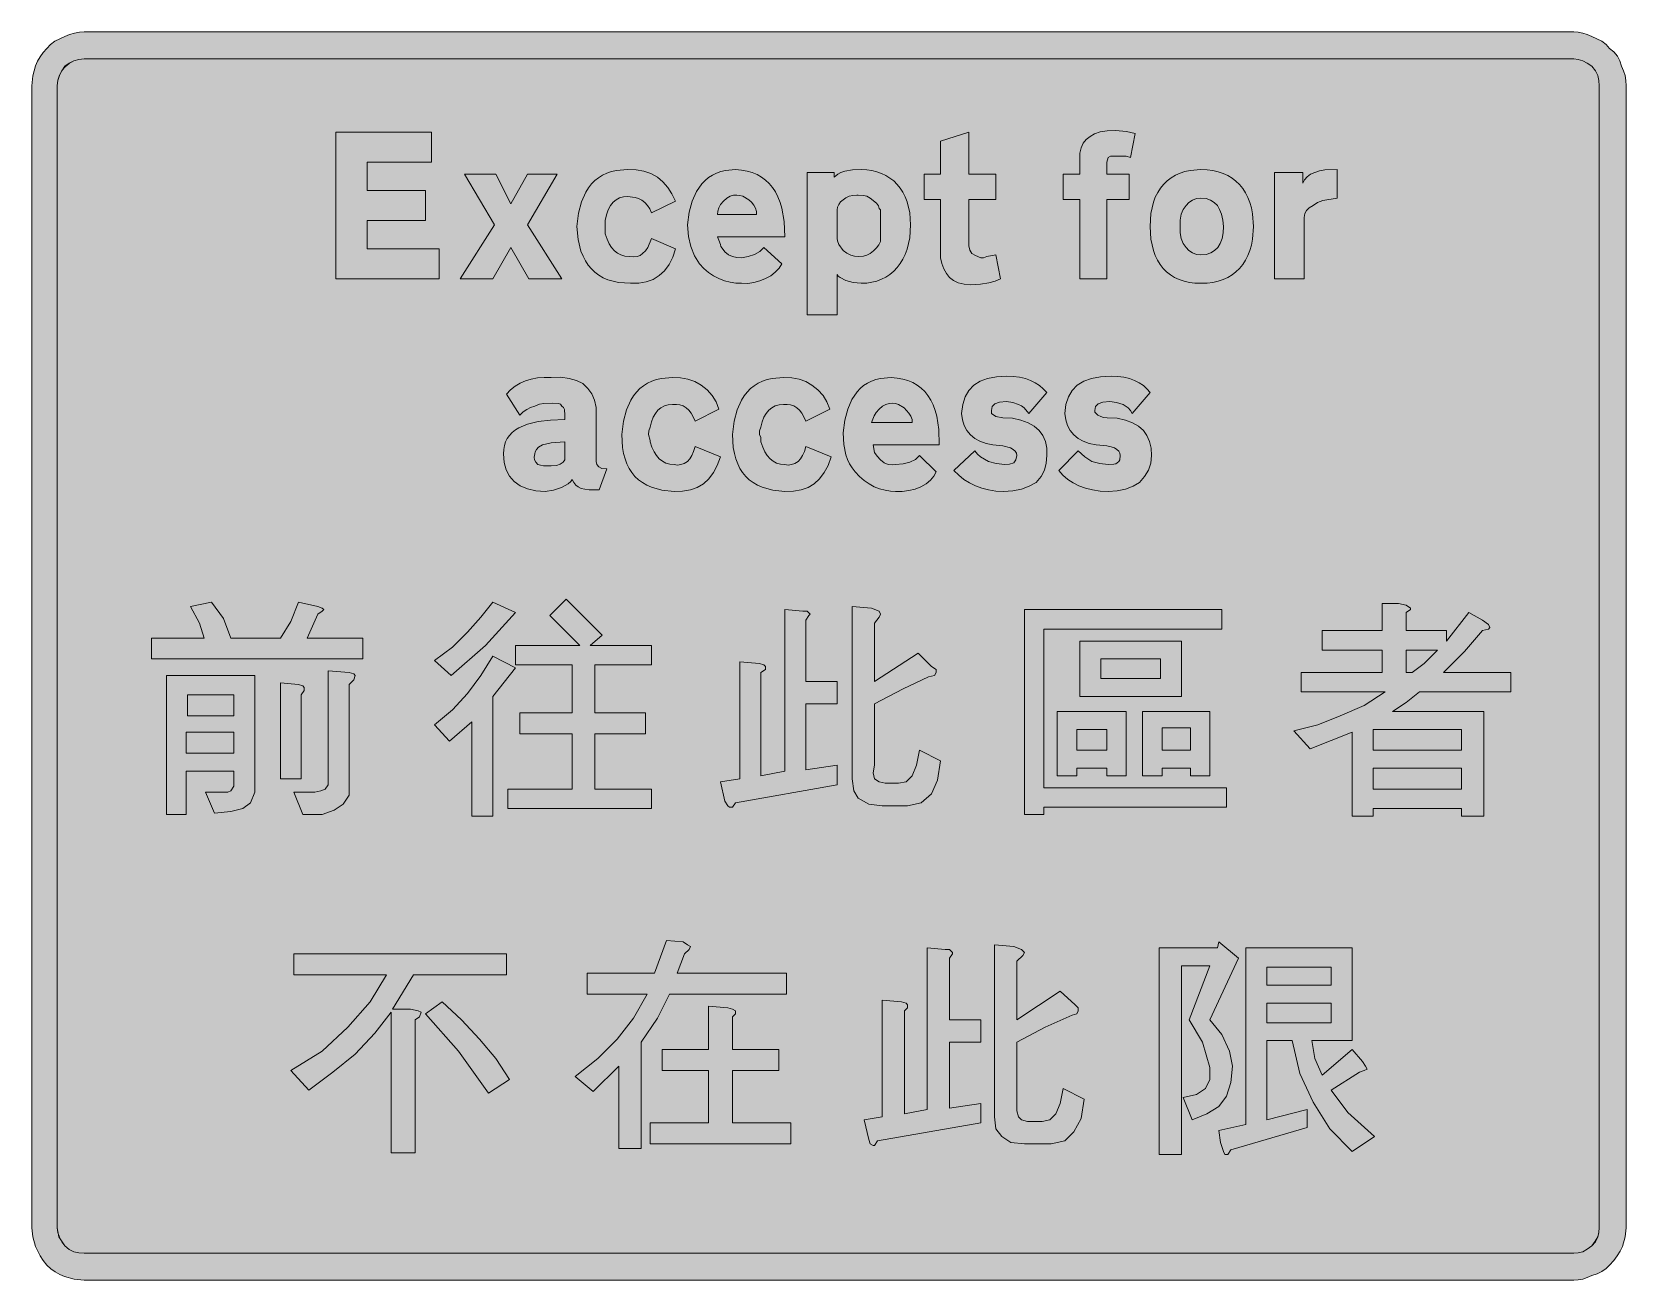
# Model space of a CAD drawing. Header units: metres. Extents: x 125 to 444, y 12 to 262.
import ezdxf

# ---------------------------------------------------------------- set-up
doc = ezdxf.new("R2010")
doc.units = ezdxf.units.M
doc.layers.add('FILL_BLACK_000000', color=7, linetype='Continuous', true_color=0x000000)
doc.layers.add('FILL_WHITE_FFFFFF', color=7, linetype='Continuous', true_color=0xffffff)

msp = doc.modelspace()

# ---------------------------------------------------------------- hatches: boundary and pattern name
at = {"layer": 'FILL_BLACK_000000', "true_color": 0x000000}
h = msp.add_hatch(color=7, dxfattribs=at)
h.dxf.hatch_style = 1
h.paths.add_polyline_path([(434.79, 261.9), (435.69, 261.73), (436.59, 261.45), (437.49, 261.06), (439.51, 260.08), (440.36, 259.46), (441.09, 258.66), (441.93, 257.93), (442.63, 257.08), (443.16, 256.13), (443.49, 255.06), (443.88, 254.16), (444.17, 253.22), (444.33, 252.23), (444.39, 251.16), (444.39, 22.26), (444.21, 20.41), (443.64, 18.51), (443.19, 17.55), (442.62, 16.61), (441.92, 15.67), (441.09, 14.76), (440.36, 14.09), (439.51, 13.48), (438.56, 12.99), (437.49, 12.66), (436.59, 12.27), (435.69, 11.98), (434.79, 11.82), (433.89, 11.76), (135.39, 11.76), (133.37, 11.93), (131.42, 12.47), (130.47, 12.89), (129.57, 13.41), (128.7, 14.03), (127.89, 14.76), (127.16, 15.67), (126.54, 16.61), (125.6, 18.51), (125.06, 20.41), (124.89, 22.26), (124.89, 251.16), (125.06, 253.18), (125.6, 255.13), (126.02, 256.08), (126.54, 256.98), (127.16, 257.85), (127.89, 258.66), (128.62, 259.46), (129.46, 260.08), (131.49, 261.06), (132.44, 261.45), (133.44, 261.73), (134.44, 261.9), (135.39, 261.96), (433.89, 261.96), (434.79, 261.9)])
h.paths.add_polyline_path([(133.28, 256.14), (132.36, 255.64), (131.56, 254.98), (130.91, 254.19), (130.41, 253.27), (130.1, 252.25), (129.99, 251.16), (129.99, 22.26), (130.1, 21.32), (130.4, 20.35), (130.88, 19.43), (131.49, 18.66), (132.39, 17.92), (133.33, 17.46), (134.32, 17.23), (135.39, 17.16), (433.89, 17.16), (434.79, 17.2), (435.69, 17.46), (436.59, 17.95), (437.49, 18.66), (438.23, 19.43), (438.69, 20.35), (438.92, 21.32), (438.99, 22.26), (438.99, 251.16), (438.92, 252.23), (438.69, 253.22), (438.23, 254.16), (437.49, 255.06), (436.59, 255.67), (435.69, 256.15), (434.79, 256.45), (433.89, 256.56), (135.39, 256.56), (134.3, 256.45), (133.28, 256.14)], flags=16)
h = msp.add_hatch(color=7, dxfattribs=at)
h.dxf.hatch_style = 1
h.paths.add_polyline_path([(192.09, 218.46), (206.49, 218.46), (206.49, 212.46), (185.79, 212.46), (185.79, 241.86), (204.99, 241.86), (204.99, 235.86), (192.09, 235.86), (192.09, 230.16), (203.79, 230.16), (203.79, 224.16), (192.09, 224.16), (192.09, 218.46)])
h = msp.add_hatch(color=7, dxfattribs=at)
h.dxf.hatch_style = 1
h.paths.add_polyline_path([(318.09, 233.46), (318.09, 228.36), (312.69, 228.36), (312.69, 219.06), (312.88, 218.2), (313.29, 217.56), (313.97, 217.11), (315.09, 216.66), (315.58, 216.7), (316.29, 216.96), (318.09, 217.26), (318.99, 212.46), (317.97, 212.02), (316.66, 211.63), (315.02, 211.36), (312.99, 211.26), (311.7, 211.37), (310.55, 211.67), (309.57, 212.15), (308.79, 212.76), (308.17, 213.54), (307.66, 214.48), (307.27, 215.54), (306.99, 216.66), (306.99, 228.36), (303.69, 228.36), (303.69, 233.46), (306.99, 233.46), (306.99, 240.06), (312.69, 241.86), (312.69, 233.46), (318.09, 233.46)])
h = msp.add_hatch(color=7, dxfattribs=at)
h.dxf.hatch_style = 1
h.paths.add_polyline_path([(334.89, 212.46), (334.89, 228.36), (331.59, 228.36), (331.59, 233.46), (334.89, 233.46), (334.89, 237.66), (335.18, 238.72), (335.6, 239.65), (336.2, 240.4), (336.99, 240.96), (337.83, 241.53), (338.98, 241.9), (340.41, 242.1), (342.09, 242.16), (344.27, 241.97), (345.99, 241.56), (345.09, 236.76), (344.19, 237.02), (343.29, 237.06), (341.49, 237.06), (341.04, 237.02), (340.59, 236.76), (340.29, 235.86), (340.29, 233.46), (344.79, 233.46), (344.79, 228.36), (340.29, 228.36), (340.29, 212.46), (334.89, 212.46)])
h = msp.add_hatch(color=7, dxfattribs=at)
h.dxf.hatch_style = 1
h.paths.add_polyline_path([(230.19, 233.46), (224.19, 223.26), (231.09, 212.46), (224.49, 212.46), (220.89, 218.76), (217.29, 212.46), (210.69, 212.46), (217.59, 223.26), (211.59, 233.46), (217.89, 233.46), (220.89, 227.46), (224.19, 233.46), (230.19, 233.46)])
h = msp.add_hatch(color=7, dxfattribs=at)
h.dxf.hatch_style = 1
h.paths.add_polyline_path([(245.99, 234.29), (247.52, 234.06), (248.93, 233.6), (250.29, 232.86), (251.36, 231.9), (252.31, 230.8), (253.16, 229.53), (253.89, 228.06), (249.09, 225.66), (248.71, 226.49), (248.26, 227.19), (247.73, 227.76), (247.14, 228.21), (246.49, 228.55), (245.8, 228.78), (244.29, 228.96), (243.43, 228.89), (242.66, 228.67), (241.97, 228.31), (241.37, 227.8), (240.84, 227.13), (240.41, 226.3), (240.06, 225.31), (239.79, 224.16), (239.79, 222.96), (239.79, 221.76), (239.79, 221.46), (240.16, 220.41), (240.58, 219.49), (241.07, 218.72), (241.63, 218.08), (242.25, 217.59), (242.95, 217.24), (243.73, 217.03), (244.59, 216.96), (245.43, 216.84), (246.17, 216.92), (246.78, 217.17), (247.29, 217.56), (247.87, 218.07), (248.3, 218.72), (249.09, 220.56), (253.89, 218.46), (253.34, 216.77), (252.61, 215.31), (251.7, 214.09), (250.63, 213.1), (249.4, 212.35), (248.03, 211.84), (246.52, 211.57), (244.89, 211.56), (242.46, 211.74), (241.36, 211.97), (240.33, 212.29), (239.39, 212.69), (238.52, 213.19), (237.73, 213.77), (237.02, 214.45), (236.38, 215.21), (235.82, 216.06), (235.34, 216.99), (234.93, 218.01), (234.36, 220.32), (234.09, 222.96), (234.44, 225.6), (235.05, 227.91), (235.92, 229.86), (236.45, 230.71), (237.05, 231.47), (237.72, 232.15), (238.45, 232.73), (239.25, 233.23), (240.12, 233.63), (241.06, 233.95), (242.07, 234.18), (244.29, 234.36), (245.99, 234.29)])
h = msp.add_hatch(color=7, dxfattribs=at)
h.dxf.hatch_style = 1
h.paths.add_polyline_path([(262.59, 220.22), (262.89, 219.36), (262.99, 218.96), (263.23, 218.61), (263.79, 217.86), (264.52, 217.29), (265.33, 216.92), (266.19, 216.72), (267.09, 216.66), (268.43, 216.95), (269.68, 217.37), (270.76, 217.97), (271.59, 218.76), (275.19, 215.46), (274.63, 214.59), (273.88, 213.8), (272.97, 213.09), (271.93, 212.5), (270.79, 212.03), (269.58, 211.71), (268.34, 211.54), (267.09, 211.56), (265.95, 211.62), (264.81, 211.79), (263.67, 212.08), (262.55, 212.5), (261.48, 213.04), (260.47, 213.71), (259.53, 214.52), (258.69, 215.46), (257.68, 217.1), (256.93, 218.91), (256.45, 220.94), (256.29, 223.26), (256.64, 225.8), (257.24, 228.03), (258.09, 229.94), (259.18, 231.51), (259.81, 232.17), (260.51, 232.75), (261.26, 233.24), (262.07, 233.64), (262.94, 233.95), (263.87, 234.18), (265.89, 234.36), (267.09, 234.25), (268.21, 234.05), (269.25, 233.75), (270.22, 233.35), (271.11, 232.85), (271.92, 232.25), (272.66, 231.55), (273.31, 230.76), (273.9, 229.87), (274.4, 228.88), (274.82, 227.79), (275.17, 226.6), (275.64, 223.93), (275.79, 220.86), (262.29, 220.86), (262.59, 220.22)])
h.paths.add_polyline_path([(270.09, 225.96), (269.9, 226.62), (269.57, 227.23), (269.12, 227.8), (268.59, 228.28), (267.39, 229), (266.78, 229.19), (266.19, 229.26), (265.51, 229.2), (264.84, 229), (264.17, 228.63), (263.49, 228.06), (262.92, 227.38), (262.55, 226.71), (262.35, 226.03), (262.29, 225.36), (270.09, 225.36), (270.09, 225.96)], flags=16)
h = msp.add_hatch(color=7, dxfattribs=at)
h.dxf.hatch_style = 1
h.paths.add_polyline_path([(300.29, 218.39), (299.9, 217.36), (299.44, 216.39), (298.9, 215.51), (298.29, 214.71), (297.61, 213.99), (296.86, 213.36), (296.04, 212.82), (295.17, 212.38), (294.23, 212.02), (293.24, 211.77), (292.19, 211.61), (291.09, 211.56), (289.5, 211.71), (288.02, 212.12), (286.87, 212.7), (286.5, 213.02), (286.29, 213.36), (286.29, 205.26), (280.29, 205.26), (280.29, 233.76), (285.69, 233.76), (285.69, 232.86), (286.4, 233.46), (287, 233.79), (287.79, 234.06), (289.33, 234.32), (291.09, 234.36), (292.19, 234.31), (293.24, 234.17), (294.23, 233.93), (295.17, 233.6), (296.04, 233.18), (296.86, 232.67), (297.61, 232.07), (298.29, 231.4), (298.9, 230.64), (299.44, 229.8), (299.9, 228.89), (300.29, 227.91), (300.81, 225.72), (300.99, 223.26), (300.81, 220.69), (300.29, 218.39)])
h.paths.add_polyline_path([(292.22, 217.21), (292.89, 217.56), (293.56, 218.06), (294.16, 218.65), (294.66, 219.29), (294.99, 219.96), (294.99, 220.26), (294.99, 220.86), (294.99, 225.36), (294.99, 225.66), (294.99, 226.26), (294.69, 226.56), (294.54, 227.06), (294.13, 227.61), (292.89, 228.66), (292.22, 229.01), (291.58, 229.18), (290.49, 229.26), (290.19, 229.26), (289.42, 229.19), (288.69, 229), (288.03, 228.71), (287.45, 228.32), (286.97, 227.87), (286.6, 227.36), (286.37, 226.82), (286.29, 226.26), (286.29, 220.56), (286.33, 220.07), (286.59, 219.36), (287.49, 218.16), (288.21, 217.59), (288.99, 217.22), (289.77, 217.02), (290.49, 216.96), (291.58, 217.03), (292.22, 217.21)], flags=16)
h = msp.add_hatch(color=7, dxfattribs=at)
h.dxf.hatch_style = 1
h.paths.add_polyline_path([(369.29, 219.23), (368.98, 218.14), (368.58, 217.13), (368.11, 216.19), (367.55, 215.33), (366.92, 214.56), (366.2, 213.87), (365.41, 213.27), (364.55, 212.75), (363.61, 212.33), (362.61, 212), (361.54, 211.75), (360.4, 211.61), (359.19, 211.56), (357.99, 211.61), (356.86, 211.75), (355.8, 212), (354.81, 212.33), (353.9, 212.75), (353.06, 213.27), (352.3, 213.87), (351.61, 214.56), (351.01, 215.33), (350.48, 216.19), (350.03, 217.13), (349.66, 218.14), (349.16, 220.4), (348.99, 222.96), (349.16, 225.54), (349.66, 227.83), (350.04, 228.86), (350.51, 229.79), (351.06, 230.63), (351.69, 231.36), (352.41, 232.09), (353.2, 232.71), (354.06, 233.23), (354.99, 233.65), (355.97, 233.96), (357.01, 234.19), (359.19, 234.36), (360.4, 234.31), (361.54, 234.17), (362.61, 233.92), (363.62, 233.59), (364.55, 233.17), (365.41, 232.65), (366.2, 232.05), (366.91, 231.36), (367.55, 230.59), (368.11, 229.73), (368.58, 228.79), (368.98, 227.78), (369.29, 226.69), (369.51, 225.52), (369.69, 222.96), (369.51, 220.4), (369.29, 219.23)])
h.paths.add_polyline_path([(363.31, 225.4), (362.93, 226.38), (362.49, 227.16), (361.81, 227.77), (361.07, 228.25), (360.21, 228.55), (359.19, 228.66), (358.3, 228.55), (357.47, 228.25), (356.74, 227.77), (356.19, 227.16), (355.62, 226.38), (355.25, 225.4), (355.05, 224.25), (354.99, 222.96), (355.05, 221.67), (355.25, 220.52), (355.62, 219.54), (356.19, 218.76), (356.74, 218.15), (357.47, 217.67), (358.3, 217.37), (359.19, 217.26), (360.24, 217.36), (361.16, 217.64), (361.93, 218.11), (362.56, 218.76), (363.06, 219.57), (363.41, 220.55), (363.62, 221.68), (363.69, 222.96), (363.59, 224.25), (363.31, 225.4)], flags=16)
h = msp.add_hatch(color=7, dxfattribs=at)
h.dxf.hatch_style = 1
h.paths.add_polyline_path([(373.89, 233.76), (379.59, 233.76), (379.59, 231.66), (379.92, 232.33), (380.45, 232.93), (381.15, 233.43), (381.99, 233.76), (382.95, 234.11), (384.01, 234.28), (386.49, 234.36), (386.49, 228.66), (383.64, 228.13), (382.52, 227.73), (381.69, 227.16), (380.9, 226.7), (380.34, 226.18), (380, 225.56), (379.89, 224.76), (379.89, 212.46), (373.89, 212.46), (373.89, 233.76)])
h = msp.add_hatch(color=7, dxfattribs=at)
h.dxf.hatch_style = 1
h.paths.add_polyline_path([(236.56, 170.2), (235.72, 170.29), (234.99, 170.46), (234.37, 170.74), (233.87, 171.13), (233.47, 171.64), (233.19, 172.26), (232.87, 171.81), (232.39, 171.38), (231.05, 170.61), (229.44, 170.07), (227.79, 169.86), (225.88, 169.99), (224.2, 170.36), (222.76, 170.97), (221.57, 171.81), (220.62, 172.88), (219.94, 174.16), (219.53, 175.66), (219.39, 177.36), (219.44, 178.23), (219.59, 179.03), (219.83, 179.78), (220.17, 180.46), (220.61, 181.09), (221.15, 181.65), (221.78, 182.16), (222.5, 182.61), (224.24, 183.34), (226.35, 183.86), (228.84, 184.16), (231.69, 184.26), (231.69, 185.16), (231.62, 186.28), (231.44, 186.68), (231.09, 186.96), (230.81, 187.31), (230.42, 187.48), (229.29, 187.56), (227.49, 187.48), (226.59, 187.31), (225.69, 186.96), (224.84, 186.68), (224.08, 186.28), (223.37, 185.78), (222.69, 185.16), (219.99, 189.36), (220.82, 190.2), (221.73, 190.93), (222.73, 191.54), (223.81, 192.02), (224.98, 192.38), (226.23, 192.61), (227.57, 192.7), (228.99, 192.66), (230.9, 192.73), (232.59, 192.51), (234.05, 192.07), (235.29, 191.46), (236.3, 190.5), (237.09, 189.4), (237.65, 188.13), (237.99, 186.66), (237.99, 175.86), (238.11, 175.25), (238.48, 174.77), (239.13, 174.47), (240.09, 174.36), (238.59, 170.16), (236.56, 170.2)])
h.paths.add_polyline_path([(225.65, 176.2), (225.9, 175.71), (226.29, 175.26), (226.8, 175.09), (227.42, 175), (228.99, 174.96), (230, 175.06), (230.79, 175.33), (231.35, 175.72), (231.69, 176.16), (231.69, 179.76), (228.99, 179.57), (227.19, 179.16), (226.45, 178.71), (225.99, 178.26), (225.76, 177.81), (225.69, 177.36), (225.57, 176.74), (225.65, 176.2)], flags=16)
h = msp.add_hatch(color=7, dxfattribs=at)
h.dxf.hatch_style = 1
h.paths.add_polyline_path([(254.86, 192.59), (256.36, 192.36), (257.76, 191.9), (258.99, 191.16), (260.23, 190.2), (261.24, 189.1), (262.03, 187.83), (262.59, 186.36), (257.79, 183.96), (257.42, 184.8), (257, 185.53), (256.52, 186.14), (255.99, 186.62), (255.4, 186.98), (254.75, 187.21), (254.05, 187.3), (253.29, 187.26), (252.43, 187.19), (251.66, 186.98), (250.97, 186.63), (250.36, 186.13), (249.84, 185.5), (249.41, 184.73), (249.06, 183.81), (248.79, 182.76), (248.53, 182.01), (248.49, 181.26), (248.79, 180.06), (248.79, 179.76), (249.16, 178.71), (249.58, 177.79), (250.07, 177.02), (250.63, 176.38), (251.25, 175.89), (251.95, 175.54), (252.73, 175.33), (253.59, 175.26), (254.27, 175.14), (254.94, 175.22), (255.62, 175.47), (256.29, 175.86), (256.74, 176.37), (257.15, 177.02), (257.51, 177.84), (257.79, 178.86), (262.89, 176.76), (262.26, 175.07), (261.48, 173.61), (260.55, 172.39), (259.48, 171.4), (258.25, 170.65), (256.86, 170.14), (255.31, 169.87), (253.59, 169.86), (251.16, 170.13), (249.04, 170.71), (248.1, 171.13), (247.24, 171.62), (246.45, 172.2), (245.75, 172.86), (245.13, 173.61), (244.59, 174.44), (244.14, 175.35), (243.76, 176.36), (243.47, 177.45), (243.26, 178.63), (243.09, 181.26), (243.44, 183.9), (244.05, 186.21), (244.92, 188.16), (245.45, 189.01), (246.05, 189.77), (246.72, 190.45), (247.45, 191.03), (248.25, 191.53), (249.12, 191.93), (250.06, 192.25), (251.07, 192.48), (253.29, 192.66), (254.86, 192.59)])
h = msp.add_hatch(color=7, dxfattribs=at)
h.dxf.hatch_style = 1
h.paths.add_polyline_path([(277.18, 192.59), (278.68, 192.36), (280, 191.9), (281.19, 191.16), (282.43, 190.2), (283.44, 189.1), (284.23, 187.83), (284.79, 186.36), (279.99, 183.96), (279.62, 184.8), (279.2, 185.53), (278.72, 186.14), (278.19, 186.62), (277.6, 186.98), (276.95, 187.21), (276.25, 187.3), (275.49, 187.26), (274.63, 187.19), (273.86, 186.98), (273.17, 186.63), (272.57, 186.13), (272.04, 185.5), (271.61, 184.73), (271.26, 183.81), (270.99, 182.76), (270.73, 182.01), (270.69, 181.26), (270.95, 180.66), (270.99, 180.06), (270.99, 179.76), (271.36, 178.71), (271.78, 177.79), (272.27, 177.02), (272.83, 176.38), (273.45, 175.89), (274.15, 175.54), (274.93, 175.33), (275.79, 175.26), (276.47, 175.14), (277.14, 175.22), (277.82, 175.47), (278.49, 175.86), (278.94, 176.37), (279.35, 177.02), (279.71, 177.84), (279.99, 178.86), (285.09, 176.76), (284.46, 175.07), (283.68, 173.61), (282.75, 172.39), (281.68, 171.4), (280.45, 170.65), (279.06, 170.14), (277.51, 169.87), (275.79, 169.86), (273.36, 170.13), (271.24, 170.71), (270.3, 171.13), (269.44, 171.62), (268.65, 172.2), (267.95, 172.86), (267.33, 173.61), (266.79, 174.44), (266.34, 175.35), (265.96, 176.36), (265.67, 177.45), (265.46, 178.63), (265.29, 181.26), (265.64, 183.9), (266.25, 186.21), (267.12, 188.16), (267.65, 189.01), (268.25, 189.77), (268.92, 190.45), (269.65, 191.03), (270.45, 191.53), (271.32, 191.93), (272.26, 192.25), (273.27, 192.48), (275.49, 192.66), (277.18, 192.59)])
h = msp.add_hatch(color=7, dxfattribs=at)
h.dxf.hatch_style = 1
h.paths.add_polyline_path([(293.79, 177.66), (294.28, 176.91), (294.99, 176.16), (295.71, 175.6), (296.49, 175.26), (297.27, 175.15), (297.99, 175.26), (299.5, 175.37), (300.84, 175.71), (301.96, 176.27), (302.79, 177.06), (306.09, 173.76), (305.63, 172.89), (304.95, 172.1), (304.08, 171.39), (303.05, 170.8), (301.9, 170.33), (300.65, 170.01), (299.33, 169.84), (297.99, 169.86), (296.95, 169.92), (295.88, 170.09), (294.79, 170.38), (293.71, 170.8), (292.66, 171.34), (291.66, 172.01), (290.73, 172.82), (289.89, 173.76), (289.27, 174.56), (288.76, 175.4), (288.34, 176.28), (288.01, 177.21), (287.61, 179.24), (287.49, 181.56), (287.83, 184.1), (288.4, 186.33), (289.21, 188.24), (290.26, 189.81), (290.89, 190.47), (291.57, 191.05), (292.33, 191.54), (293.14, 191.94), (294.03, 192.25), (294.98, 192.48), (297.09, 192.66), (298.29, 192.55), (299.41, 192.35), (300.45, 192.05), (301.42, 191.65), (302.3, 191.15), (303.11, 190.55), (303.83, 189.85), (304.48, 189.06), (305.04, 188.17), (305.52, 187.18), (305.93, 186.09), (306.24, 184.9), (306.63, 182.23), (306.69, 179.16), (293.49, 179.16), (293.79, 177.66)])
h.paths.add_polyline_path([(301.29, 184.26), (301.01, 184.92), (300.64, 185.53), (299.68, 186.58), (298.55, 187.3), (297.96, 187.49), (297.39, 187.56), (296.71, 187.5), (296.04, 187.3), (295.36, 186.93), (294.69, 186.36), (294.12, 185.68), (293.71, 185.01), (293.19, 183.66), (301.29, 183.66), (301.29, 184.26)], flags=16)
h = msp.add_hatch(color=7, dxfattribs=at)
h.dxf.hatch_style = 1
h.paths.add_polyline_path([(328.17, 175.54), (327.8, 174.13), (327.15, 172.84), (326.19, 171.66), (324.78, 170.87), (323.23, 170.31), (321.51, 169.97), (319.59, 169.86), (318.06, 169.93), (316.61, 170.14), (315.24, 170.48), (313.97, 170.95), (312.77, 171.54), (311.66, 172.26), (310.63, 173.1), (309.69, 174.06), (313.89, 177.96), (314.4, 177.34), (315.02, 176.8), (316.59, 175.86), (318.13, 175.45), (319.89, 175.26), (320.79, 175.3), (321.69, 175.56), (322.1, 176.2), (322.29, 177.06), (322.21, 177.49), (321.96, 177.89), (321.56, 178.25), (321.02, 178.56), (319.51, 179), (317.49, 179.16), (316.11, 179.46), (314.9, 179.89), (313.86, 180.47), (312.99, 181.18), (312.29, 182.04), (311.75, 183.04), (311.39, 184.18), (311.19, 185.46), (311.43, 187.25), (311.92, 188.78), (312.67, 190.07), (313.66, 191.12), (314.92, 191.93), (316.42, 192.51), (318.18, 192.85), (320.19, 192.96), (321.58, 192.9), (322.85, 192.74), (323.99, 192.47), (325.03, 192.1), (325.96, 191.63), (326.81, 191.06), (327.59, 190.4), (328.29, 189.66), (324.69, 185.46), (323.75, 186.58), (323.21, 186.98), (322.59, 187.26), (321.5, 187.67), (320.19, 187.86), (318.84, 187.75), (317.9, 187.41), (317.59, 187.16), (317.36, 186.85), (317.19, 186.06), (317.19, 185.76), (317.19, 185.46), (318.09, 184.86), (319.51, 184.6), (321.39, 184.56), (323.08, 184.15), (324.54, 183.6), (325.76, 182.9), (326.75, 182.05), (327.5, 181.04), (328.01, 179.88), (328.28, 178.55), (328.29, 177.06), (328.17, 175.54)])
h = msp.add_hatch(color=7, dxfattribs=at)
h.dxf.hatch_style = 1
h.paths.add_polyline_path([(349.13, 175.54), (348.65, 174.13), (347.9, 172.84), (346.89, 171.66), (345.61, 170.87), (344.08, 170.31), (342.38, 169.97), (340.59, 169.86), (338.96, 169.93), (337.44, 170.14), (336.03, 170.48), (334.74, 170.95), (333.56, 171.54), (332.49, 172.26), (331.53, 173.1), (330.69, 174.06), (334.59, 177.96), (335.94, 176.8), (337.29, 175.86), (338.94, 175.45), (340.59, 175.26), (341.71, 175.3), (342.11, 175.39), (342.39, 175.56), (342.74, 175.84), (342.92, 176.2), (342.99, 177.06), (342.92, 177.49), (342.7, 177.89), (342.34, 178.25), (341.83, 178.56), (341.16, 178.81), (340.33, 179), (338.19, 179.16), (336.81, 179.46), (335.6, 179.89), (334.56, 180.47), (333.69, 181.18), (332.99, 182.04), (332.45, 183.04), (332.09, 184.18), (331.89, 185.46), (332.13, 187.25), (332.63, 188.78), (333.38, 190.07), (334.4, 191.12), (335.69, 191.93), (337.25, 192.51), (339.08, 192.85), (341.19, 192.96), (342.5, 192.9), (343.72, 192.74), (344.84, 192.47), (345.88, 192.1), (346.81, 191.63), (347.64, 191.06), (348.37, 190.4), (348.99, 189.66), (345.39, 185.46), (345.07, 186.08), (344.6, 186.58), (343.59, 187.26), (342.24, 187.67), (340.89, 187.86), (339.54, 187.75), (338.6, 187.41), (338.29, 187.16), (338.06, 186.85), (337.89, 186.06), (337.93, 185.76), (338.19, 185.46), (338.53, 185.16), (339.09, 184.86), (339.65, 184.69), (340.4, 184.6), (342.39, 184.56), (344.06, 184.15), (345.49, 183.6), (346.68, 182.9), (347.64, 182.05), (348.37, 181.04), (348.89, 179.88), (349.19, 178.55), (349.29, 177.06), (349.13, 175.54)])
h = msp.add_hatch(color=7, dxfattribs=at)
h.dxf.hatch_style = 1
h.paths.add_polyline_path([(158.49, 143.46), (156.69, 146.76), (160.89, 147.66), (163.29, 144.36), (164.79, 140.46), (174.69, 140.46), (176.79, 143.76), (178.29, 147.66), (182.19, 146.76), (183.09, 146.46), (183.39, 146.16), (183.09, 145.86), (182.19, 145.26), (180.09, 140.46), (191.19, 140.46), (191.19, 136.26), (148.89, 136.26), (148.89, 140.46), (159.39, 140.46), (158.49, 143.46)])
h = msp.add_hatch(color=7, dxfattribs=at)
h.dxf.hatch_style = 1
h.paths.add_polyline_path([(215.79, 138.96), (208.89, 132.96), (205.59, 135.96), (209.19, 138.66), (212.19, 141.66), (214.89, 144.66), (217.29, 147.66), (221.79, 145.56), (215.79, 138.96)])
h = msp.add_hatch(color=7, dxfattribs=at)
h.dxf.hatch_style = 1
h.paths.add_polyline_path([(239.19, 141.06), (236.79, 138.96), (249.09, 138.96), (249.09, 135.06), (237.69, 135.06), (237.69, 125.46), (247.89, 125.46), (247.89, 121.26), (237.69, 121.26), (237.69, 110.16), (249.09, 110.16), (249.09, 106.26), (220.29, 106.26), (220.29, 110.16), (233.19, 110.16), (233.19, 121.26), (222.69, 121.26), (222.69, 125.46), (233.19, 125.46), (233.19, 135.06), (221.79, 135.06), (221.79, 138.96), (234.69, 138.96), (228.69, 144.96), (231.99, 148.26), (239.19, 141.06)])
h = msp.add_hatch(color=7, dxfattribs=at)
h.dxf.hatch_style = 1
h.paths.add_polyline_path([(410.49, 125.76), (415.89, 125.76), (415.89, 104.76), (411.39, 104.76), (411.39, 106.26), (393.69, 106.26), (393.69, 104.76), (389.49, 104.76), (389.49, 121.56), (381.09, 118.26), (377.79, 121.86), (382.59, 123.06), (387.09, 124.86), (391.89, 126.96), (396.09, 129.66), (379.29, 129.66), (379.29, 133.56), (395.49, 133.56), (395.49, 138.06), (383.49, 138.06), (383.49, 141.96), (395.49, 141.96), (395.49, 147.36), (398.79, 147.36), (400.29, 147.06), (401.19, 146.46), (401.19, 146.16), (400.29, 145.56), (400.29, 141.96), (408.39, 141.96), (408.39, 139.86), (412.89, 145.56), (415.59, 144.06), (416.79, 143.16), (417.09, 142.56), (416.79, 142.26), (415.59, 141.96), (411.99, 137.76), (407.79, 133.56), (421.29, 133.56), (421.29, 129.66), (407.49, 129.66), (406.59, 129.66), (402.99, 129.66), (400.29, 127.56), (397.59, 125.76), (405.09, 125.76), (410.49, 125.76)])
h.paths.add_polyline_path([(400.29, 138.06), (400.29, 133.56), (401.49, 133.56), (403.89, 135.36), (406.59, 138.06), (400.29, 138.06)], flags=16)
h.paths.add_polyline_path([(393.69, 122.16), (393.69, 117.96), (411.39, 117.96), (411.39, 122.16), (393.69, 122.16)], flags=16)
h.paths.add_polyline_path([(411.39, 114.36), (393.69, 114.36), (393.69, 110.16), (411.39, 110.16), (411.39, 114.36)], flags=16)
h = msp.add_hatch(color=7, dxfattribs=at)
h.dxf.hatch_style = 1
h.paths.add_polyline_path([(266.79, 112.26), (266.79, 135.66), (270.69, 135.36), (271.59, 135.06), (271.89, 134.76), (271.89, 134.16), (270.99, 133.56), (270.99, 112.86), (275.79, 113.76), (275.79, 146.16), (279.39, 145.86), (280.29, 145.86), (280.89, 145.26), (280.59, 144.96), (279.99, 144.06), (279.99, 131.76), (286.29, 131.76), (286.29, 127.26), (279.99, 127.26), (279.99, 114.06), (286.29, 114.96), (286.29, 111.06), (265.89, 107.46), (265.29, 106.56), (264.69, 106.56), (264.39, 106.86), (263.79, 107.76), (262.89, 111.66), (266.79, 112.26)])
h = msp.add_hatch(color=7, dxfattribs=at)
h.dxf.hatch_style = 1
h.paths.add_polyline_path([(293.19, 146.46), (294.69, 145.86), (294.99, 145.26), (294.69, 144.66), (293.79, 143.46), (293.79, 131.76), (302.49, 137.46), (305.19, 134.76), (306.09, 134.16), (306.09, 133.56), (305.79, 132.96), (304.59, 132.66), (299.49, 130.26), (293.79, 127.26), (293.79, 114.96), (293.49, 113.46), (293.79, 112.26), (294.69, 111.66), (295.89, 111.36), (298.59, 111.36), (300.09, 111.66), (301.29, 112.86), (302.19, 114.96), (302.79, 117.96), (306.99, 115.86), (306.39, 111.96), (305.19, 109.26), (303.09, 107.46), (300.39, 106.86), (295.29, 106.86), (292.59, 107.16), (290.49, 108.36), (289.59, 109.86), (289.29, 112.26), (289.29, 146.76), (293.19, 146.46)])
h = msp.add_hatch(color=7, dxfattribs=at)
h.dxf.hatch_style = 1
h.paths.add_polyline_path([(363.39, 146.16), (363.39, 142.26), (327.69, 142.26), (327.69, 110.46), (364.29, 110.46), (364.29, 106.56), (327.69, 106.56), (327.69, 105.06), (323.79, 105.06), (323.79, 146.16), (363.39, 146.16)])
h = msp.add_hatch(color=7, dxfattribs=at)
h.dxf.hatch_style = 1
h.paths.add_polyline_path([(355.29, 128.76), (334.89, 128.76), (334.89, 139.86), (355.29, 139.86), (355.29, 128.76)])
h.paths.add_polyline_path([(351.09, 136.26), (339.09, 136.26), (339.09, 132.36), (351.09, 132.36), (351.09, 136.26)], flags=16)
h = msp.add_hatch(color=7, dxfattribs=at)
h.dxf.hatch_style = 1
h.paths.add_polyline_path([(217.29, 128.76), (217.29, 104.76), (213.09, 104.76), (213.09, 123.66), (208.59, 119.76), (205.59, 123.06), (209.19, 126.06), (212.19, 129.36), (214.89, 132.96), (217.29, 136.86), (221.79, 134.46), (217.29, 128.76)])
h = msp.add_hatch(color=7, dxfattribs=at)
h.dxf.hatch_style = 1
h.paths.add_polyline_path([(169.59, 109.56), (168.69, 107.46), (167.19, 106.26), (164.79, 105.66), (161.49, 105.36), (159.69, 109.56), (162.99, 109.56), (164.19, 109.56), (164.79, 109.86), (165.39, 110.76), (165.39, 111.66), (165.39, 113.76), (155.79, 113.76), (155.79, 105.06), (151.89, 105.06), (151.89, 132.96), (169.59, 132.96), (169.59, 112.56), (169.59, 109.56)])
h.paths.add_polyline_path([(155.79, 121.56), (155.79, 117.36), (165.39, 117.36), (165.39, 121.56), (155.79, 121.56)], flags=16)
h.paths.add_polyline_path([(165.39, 129.06), (156.09, 129.06), (156.09, 124.86), (165.39, 124.86), (165.39, 129.06)], flags=16)
h = msp.add_hatch(color=7, dxfattribs=at)
h.dxf.hatch_style = 1
h.paths.add_polyline_path([(178.29, 131.16), (179.19, 130.86), (179.49, 130.56), (179.49, 129.96), (178.89, 129.06), (178.89, 112.26), (174.69, 112.26), (174.69, 131.46), (178.29, 131.16)])
h = msp.add_hatch(color=7, dxfattribs=at)
h.dxf.hatch_style = 1
h.paths.add_polyline_path([(188.49, 133.56), (189.39, 133.26), (189.69, 132.96), (189.39, 132.06), (188.49, 131.16), (188.49, 111.66), (188.49, 108.96), (187.29, 107.16), (185.49, 105.96), (183.09, 105.06), (179.19, 105.06), (177.39, 109.56), (181.59, 109.56), (182.79, 109.86), (183.69, 110.16), (184.29, 111.06), (184.29, 112.26), (184.29, 133.86), (188.49, 133.56)])
h = msp.add_hatch(color=7, dxfattribs=at)
h.dxf.hatch_style = 1
h.paths.add_polyline_path([(344.19, 112.86), (340.29, 112.86), (340.29, 114.36), (334.29, 114.36), (334.29, 112.86), (330.39, 112.86), (330.39, 125.76), (344.19, 125.76), (344.19, 112.86)])
h.paths.add_polyline_path([(340.29, 122.16), (334.29, 122.16), (334.29, 117.96), (340.29, 117.96), (340.29, 122.16)], flags=16)
h = msp.add_hatch(color=7, dxfattribs=at)
h.dxf.hatch_style = 1
h.paths.add_polyline_path([(360.99, 112.86), (357.09, 112.86), (357.09, 114.36), (351.39, 114.36), (351.39, 112.86), (347.49, 112.86), (347.49, 125.76), (360.99, 125.76), (360.99, 112.86)])
h.paths.add_polyline_path([(357.09, 122.46), (351.39, 122.46), (351.39, 117.96), (357.09, 117.96), (357.09, 122.46)], flags=16)
h = msp.add_hatch(color=7, dxfattribs=at)
h.dxf.hatch_style = 1
h.paths.add_polyline_path([(219.99, 77.16), (219.99, 72.96), (201.39, 72.96), (197.19, 66.06), (200.79, 66.06), (202.29, 65.76), (202.89, 65.46), (202.59, 64.56), (201.69, 63.96), (201.69, 37.26), (196.89, 37.26), (196.89, 65.46), (193.59, 61.26), (189.69, 57.06), (185.19, 53.46), (180.39, 49.86), (176.79, 53.76), (183.09, 57.66), (188.19, 62.46), (192.69, 67.56), (195.99, 72.96), (177.39, 72.96), (177.39, 77.16), (219.99, 77.16)])
h = msp.add_hatch(color=7, dxfattribs=at)
h.dxf.hatch_style = 1
h.paths.add_polyline_path([(236.19, 73.26), (249.69, 73.26), (252.09, 79.86), (255.39, 79.56), (256.29, 78.96), (256.89, 78.66), (256.59, 78.06), (255.69, 77.16), (254.19, 73.26), (276.09, 73.26), (276.09, 69.06), (252.69, 69.06), (250.29, 64.26), (246.99, 59.46), (246.99, 38.16), (242.49, 38.16), (242.49, 54.66), (237.39, 49.56), (233.79, 52.56), (238.29, 56.16), (242.19, 60.06), (245.49, 64.26), (248.19, 69.06), (236.19, 69.06), (236.19, 73.26)])
h = msp.add_hatch(color=7, dxfattribs=at)
h.dxf.hatch_style = 1
h.paths.add_polyline_path([(295.29, 44.46), (295.29, 67.86), (299.19, 67.56), (300.09, 67.26), (300.39, 66.96), (300.39, 66.36), (299.79, 65.76), (299.79, 45.06), (304.29, 45.96), (304.29, 78.36), (307.89, 78.06), (308.79, 78.06), (309.39, 77.46), (309.39, 77.16), (308.79, 76.26), (308.79, 63.96), (315.09, 63.96), (315.09, 59.46), (308.79, 59.46), (308.79, 46.26), (315.09, 47.16), (315.09, 43.26), (294.39, 39.66), (293.79, 38.76), (293.49, 38.76), (292.89, 39.06), (292.59, 39.96), (291.69, 43.86), (295.29, 44.46)])
h = msp.add_hatch(color=7, dxfattribs=at)
h.dxf.hatch_style = 1
h.paths.add_polyline_path([(321.69, 78.66), (323.19, 78.06), (323.79, 77.46), (323.49, 76.86), (322.29, 75.66), (322.29, 63.96), (330.99, 69.66), (333.99, 66.96), (334.59, 66.36), (334.59, 65.76), (334.29, 65.16), (333.39, 64.86), (327.99, 62.46), (322.29, 59.46), (322.29, 47.16), (322.29, 45.66), (322.59, 44.46), (323.19, 43.86), (324.39, 43.56), (327.39, 43.56), (328.89, 43.86), (330.09, 45.06), (330.99, 47.16), (331.59, 50.16), (335.79, 48.06), (335.19, 44.16), (333.69, 41.46), (331.89, 39.66), (329.19, 39.06), (323.79, 39.06), (321.09, 39.36), (319.29, 40.56), (318.09, 42.06), (317.79, 44.46), (317.79, 78.96), (321.69, 78.66)])
h = msp.add_hatch(color=7, dxfattribs=at)
h.dxf.hatch_style = 1
h.paths.add_polyline_path([(350.79, 78.36), (362.49, 78.36), (362.79, 79.56), (366.69, 76.26), (360.99, 63.96), (363.39, 60.96), (364.89, 57.66), (365.49, 54.66), (365.19, 51.36), (364.29, 48.66), (362.79, 46.56), (360.39, 45.06), (357.39, 43.86), (355.59, 48.36), (358.29, 48.96), (360.09, 50.16), (360.99, 51.96), (360.99, 54.36), (359.49, 59.46), (356.79, 63.96), (360.99, 74.76), (355.29, 74.76), (355.29, 36.96), (350.79, 36.96), (350.79, 78.36)])
h = msp.add_hatch(color=7, dxfattribs=at)
h.dxf.hatch_style = 1
h.paths.add_polyline_path([(389.49, 59.76), (381.39, 59.76), (381.99, 56.16), (383.49, 52.86), (389.49, 57.96), (391.59, 55.56), (392.19, 54.66), (392.49, 54.06), (391.89, 53.76), (390.99, 53.46), (385.29, 49.86), (388.59, 45.36), (393.99, 40.56), (389.49, 37.56), (384.99, 42.06), (381.69, 47.46), (378.99, 53.16), (377.49, 59.76), (372.39, 59.76), (372.39, 43.86), (380.49, 45.96), (380.49, 42.36), (365.19, 37.86), (364.59, 36.96), (363.99, 36.96), (363.69, 37.56), (363.09, 39.36), (362.79, 41.76), (368.19, 42.96), (368.19, 78.36), (389.49, 78.36), (389.49, 59.76)])
h.paths.add_polyline_path([(372.39, 74.46), (372.39, 70.86), (385.29, 70.86), (385.29, 74.46), (372.39, 74.46)], flags=16)
h.paths.add_polyline_path([(385.29, 67.26), (372.39, 67.26), (372.39, 63.36), (385.29, 63.36), (385.29, 67.26)], flags=16)
h = msp.add_hatch(color=7, dxfattribs=at)
h.dxf.hatch_style = 1
h.paths.add_polyline_path([(210.39, 57.66), (203.79, 65.16), (207.09, 67.56), (210.99, 63.96), (214.59, 60.06), (217.89, 56.16), (220.59, 51.96), (216.39, 49.26), (210.39, 57.66)])
h = msp.add_hatch(color=7, dxfattribs=at)
h.dxf.hatch_style = 1
h.paths.add_polyline_path([(251.19, 57.96), (260.49, 57.96), (260.49, 66.66), (264.39, 66.36), (265.29, 66.06), (265.89, 65.76), (265.89, 65.16), (265.29, 64.56), (265.29, 57.96), (274.59, 57.96), (274.59, 53.76), (265.29, 53.76), (265.29, 43.26), (276.99, 43.26), (276.99, 39.06), (248.79, 39.06), (248.79, 43.26), (260.49, 43.26), (260.49, 53.76), (251.19, 53.76), (251.19, 57.96)])
at = {"layer": 'FILL_WHITE_FFFFFF', "true_color": 0xffffff}
h = msp.add_hatch(color=7, dxfattribs=at)
h.dxf.hatch_style = 1
h.paths.add_polyline_path([(433.89, 256.56), (434.79, 256.45), (435.69, 256.15), (436.59, 255.67), (437.49, 255.06), (438.23, 254.16), (438.69, 253.22), (438.92, 252.23), (438.99, 251.16), (438.99, 22.26), (438.95, 21.36), (438.69, 20.46), (438.2, 19.56), (437.49, 18.66), (436.59, 17.95), (435.69, 17.46), (434.79, 17.2), (433.89, 17.16), (135.39, 17.16), (134.32, 17.23), (133.33, 17.46), (132.39, 17.92), (131.49, 18.66), (130.29, 20.46), (129.99, 22.26), (129.99, 251.16), (130.1, 252.23), (130.4, 253.22), (130.88, 254.16), (131.49, 255.06), (132.39, 255.67), (133.33, 256.15), (134.32, 256.45), (135.39, 256.56), (433.89, 256.56)])

# ---------------------------------------------------------------- linework, layer by layer
at = {"layer": 'FILL_BLACK_000000', "lineweight": 0, "true_color": 0x000000}
for points in [[(434.79, 261.9), (435.69, 261.73), (436.59, 261.45), (437.49, 261.06), (439.51, 260.08), (440.36, 259.46), (441.09, 258.66), (441.93, 257.93), (442.63, 257.08), (443.16, 256.13), (443.49, 255.06), (443.88, 254.16), (444.17, 253.22), (444.33, 252.23), (444.39, 251.16), (444.39, 22.26), (444.21, 20.41), (443.64, 18.51), (443.19, 17.55), (442.62, 16.61), (441.92, 15.67), (441.09, 14.76), (440.36, 14.09), (439.51, 13.48), (438.56, 12.99), (437.49, 12.66), (436.59, 12.27), (435.69, 11.98), (434.79, 11.82), (433.89, 11.76), (135.39, 11.76), (133.37, 11.93), (131.42, 12.47), (130.47, 12.89), (129.57, 13.41), (128.7, 14.03), (127.89, 14.76), (127.16, 15.67), (126.54, 16.61), (125.6, 18.51), (125.06, 20.41), (124.89, 22.26), (124.89, 251.16), (125.06, 253.18), (125.6, 255.13), (126.02, 256.08), (126.54, 256.98), (127.16, 257.85), (127.89, 258.66), (128.62, 259.46), (129.46, 260.08), (131.49, 261.06), (132.44, 261.45), (133.44, 261.73), (134.44, 261.9), (135.39, 261.96), (433.89, 261.96)], [(133.28, 256.14), (132.36, 255.64), (131.56, 254.98), (130.91, 254.19), (130.41, 253.27), (130.1, 252.25), (129.99, 251.16), (129.99, 22.26), (130.1, 21.32), (130.4, 20.35), (130.88, 19.43), (131.49, 18.66), (132.39, 17.92), (133.33, 17.46), (134.32, 17.23), (135.39, 17.16), (433.89, 17.16), (434.79, 17.2), (435.69, 17.46), (436.59, 17.95), (437.49, 18.66), (438.23, 19.43), (438.69, 20.35), (438.92, 21.32), (438.99, 22.26), (438.99, 251.16), (438.92, 252.23), (438.69, 253.22), (438.23, 254.16), (437.49, 255.06), (436.59, 255.67), (435.69, 256.15), (434.79, 256.45), (433.89, 256.56), (135.39, 256.56), (134.3, 256.45)], [(192.09, 218.46), (206.49, 218.46), (206.49, 212.46), (185.79, 212.46), (185.79, 241.86), (204.99, 241.86), (204.99, 235.86), (192.09, 235.86), (192.09, 230.16), (203.79, 230.16), (203.79, 224.16), (192.09, 224.16)], [(318.09, 233.46), (318.09, 228.36), (312.69, 228.36), (312.69, 219.06), (312.88, 218.2), (313.29, 217.56), (313.97, 217.11), (315.09, 216.66), (315.58, 216.7), (316.29, 216.96), (318.09, 217.26), (318.99, 212.46), (317.97, 212.02), (316.66, 211.63), (315.02, 211.36), (312.99, 211.26), (311.7, 211.37), (310.55, 211.67), (309.57, 212.15), (308.79, 212.76), (308.17, 213.54), (307.66, 214.48), (307.27, 215.54), (306.99, 216.66), (306.99, 228.36), (303.69, 228.36), (303.69, 233.46), (306.99, 233.46), (306.99, 240.06), (312.69, 241.86), (312.69, 233.46)], [(334.89, 212.46), (334.89, 228.36), (331.59, 228.36), (331.59, 233.46), (334.89, 233.46), (334.89, 237.66), (335.18, 238.72), (335.6, 239.65), (336.2, 240.4), (336.99, 240.96), (337.83, 241.53), (338.98, 241.9), (340.41, 242.1), (342.09, 242.16), (344.27, 241.97), (345.99, 241.56), (345.09, 236.76), (344.19, 237.02), (343.29, 237.06), (341.49, 237.06), (341.04, 237.02), (340.59, 236.76), (340.29, 235.86), (340.29, 233.46), (344.79, 233.46), (344.79, 228.36), (340.29, 228.36), (340.29, 212.46)], [(230.19, 233.46), (224.19, 223.26), (231.09, 212.46), (224.49, 212.46), (220.89, 218.76), (217.29, 212.46), (210.69, 212.46), (217.59, 223.26), (211.59, 233.46), (217.89, 233.46), (220.89, 227.46), (224.19, 233.46)], [(245.99, 234.29), (247.52, 234.06), (248.93, 233.6), (250.29, 232.86), (251.36, 231.9), (252.31, 230.8), (253.16, 229.53), (253.89, 228.06), (249.09, 225.66), (248.71, 226.49), (248.26, 227.19), (247.73, 227.76), (247.14, 228.21), (246.49, 228.55), (245.8, 228.78), (244.29, 228.96), (243.43, 228.89), (242.66, 228.67), (241.97, 228.31), (241.37, 227.8), (240.84, 227.13), (240.41, 226.3), (240.06, 225.31), (239.79, 224.16), (239.79, 222.96), (239.79, 221.76), (239.79, 221.46), (240.16, 220.41), (240.58, 219.49), (241.07, 218.72), (241.63, 218.08), (242.25, 217.59), (242.95, 217.24), (243.73, 217.03), (244.59, 216.96), (245.43, 216.84), (246.17, 216.92), (246.78, 217.17), (247.29, 217.56), (247.87, 218.07), (248.3, 218.72), (249.09, 220.56), (253.89, 218.46), (253.34, 216.77), (252.61, 215.31), (251.7, 214.09), (250.63, 213.1), (249.4, 212.35), (248.03, 211.84), (246.52, 211.57), (244.89, 211.56), (242.46, 211.74), (241.36, 211.97), (240.33, 212.29), (239.39, 212.69), (238.52, 213.19), (237.73, 213.77), (237.02, 214.45), (236.38, 215.21), (235.82, 216.06), (235.34, 216.99), (234.93, 218.01), (234.36, 220.32), (234.09, 222.96), (234.44, 225.6), (235.05, 227.91), (235.92, 229.86), (236.45, 230.71), (237.05, 231.47), (237.72, 232.15), (238.45, 232.73), (239.25, 233.23), (240.12, 233.63), (241.06, 233.95), (242.07, 234.18), (244.29, 234.36)], [(262.59, 220.22), (262.89, 219.36), (262.99, 218.96), (263.23, 218.61), (263.79, 217.86), (264.52, 217.29), (265.33, 216.92), (266.19, 216.72), (267.09, 216.66), (268.43, 216.95), (269.68, 217.37), (270.76, 217.97), (271.59, 218.76), (275.19, 215.46), (274.63, 214.59), (273.88, 213.8), (272.97, 213.09), (271.93, 212.5), (270.79, 212.03), (269.58, 211.71), (268.34, 211.54), (267.09, 211.56), (265.95, 211.62), (264.81, 211.79), (263.67, 212.08), (262.55, 212.5), (261.48, 213.04), (260.47, 213.71), (259.53, 214.52), (258.69, 215.46), (257.68, 217.1), (256.93, 218.91), (256.45, 220.94), (256.29, 223.26), (256.64, 225.8), (257.24, 228.03), (258.09, 229.94), (259.18, 231.51), (259.81, 232.17), (260.51, 232.75), (261.26, 233.24), (262.07, 233.64), (262.94, 233.95), (263.87, 234.18), (265.89, 234.36), (267.09, 234.25), (268.21, 234.05), (269.25, 233.75), (270.22, 233.35), (271.11, 232.85), (271.92, 232.25), (272.66, 231.55), (273.31, 230.76), (273.9, 229.87), (274.4, 228.88), (274.82, 227.79), (275.17, 226.6), (275.64, 223.93), (275.79, 220.86), (262.29, 220.86)], [(300.29, 218.39), (299.9, 217.36), (299.44, 216.39), (298.9, 215.51), (298.29, 214.71), (297.61, 213.99), (296.86, 213.36), (296.04, 212.82), (295.17, 212.38), (294.23, 212.02), (293.24, 211.77), (292.19, 211.61), (291.09, 211.56), (289.5, 211.71), (288.02, 212.12), (286.87, 212.7), (286.5, 213.02), (286.29, 213.36), (286.29, 205.26), (280.29, 205.26), (280.29, 233.76), (285.69, 233.76), (285.69, 232.86), (286.4, 233.46), (287, 233.79), (287.79, 234.06), (289.33, 234.32), (291.09, 234.36), (292.19, 234.31), (293.24, 234.17), (294.23, 233.93), (295.17, 233.6), (296.04, 233.18), (296.86, 232.67), (297.61, 232.07), (298.29, 231.4), (298.9, 230.64), (299.44, 229.8), (299.9, 228.89), (300.29, 227.91), (300.81, 225.72), (300.99, 223.26), (300.81, 220.69)], [(369.29, 219.23), (368.98, 218.14), (368.58, 217.13), (368.11, 216.19), (367.55, 215.33), (366.92, 214.56), (366.2, 213.87), (365.41, 213.27), (364.55, 212.75), (363.61, 212.33), (362.61, 212), (361.54, 211.75), (360.4, 211.61), (359.19, 211.56), (357.99, 211.61), (356.86, 211.75), (355.8, 212), (354.81, 212.33), (353.9, 212.75), (353.06, 213.27), (352.3, 213.87), (351.61, 214.56), (351.01, 215.33), (350.48, 216.19), (350.03, 217.13), (349.66, 218.14), (349.16, 220.4), (348.99, 222.96), (349.16, 225.54), (349.66, 227.83), (350.04, 228.86), (350.51, 229.79), (351.06, 230.63), (351.69, 231.36), (352.41, 232.09), (353.2, 232.71), (354.06, 233.23), (354.99, 233.65), (355.97, 233.96), (357.01, 234.19), (359.19, 234.36), (360.4, 234.31), (361.54, 234.17), (362.61, 233.92), (363.62, 233.59), (364.55, 233.17), (365.41, 232.65), (366.2, 232.05), (366.91, 231.36), (367.55, 230.59), (368.11, 229.73), (368.58, 228.79), (368.98, 227.78), (369.29, 226.69), (369.51, 225.52), (369.69, 222.96), (369.51, 220.4)], [(373.89, 233.76), (379.59, 233.76), (379.59, 231.66), (379.92, 232.33), (380.45, 232.93), (381.15, 233.43), (381.99, 233.76), (382.95, 234.11), (384.01, 234.28), (386.49, 234.36), (386.49, 228.66), (383.64, 228.13), (382.52, 227.73), (381.69, 227.16), (380.9, 226.7), (380.34, 226.18), (380, 225.56), (379.89, 224.76), (379.89, 212.46), (373.89, 212.46)], [(270.09, 225.96), (269.9, 226.62), (269.57, 227.23), (269.12, 227.8), (268.59, 228.28), (267.39, 229), (266.78, 229.19), (266.19, 229.26), (265.51, 229.2), (264.84, 229), (264.17, 228.63), (263.49, 228.06), (262.92, 227.38), (262.55, 226.71), (262.35, 226.03), (262.29, 225.36), (270.09, 225.36)], [(292.22, 217.21), (292.89, 217.56), (293.56, 218.06), (294.16, 218.65), (294.66, 219.29), (294.99, 219.96), (294.99, 220.26), (294.99, 220.86), (294.99, 225.36), (294.99, 225.66), (294.99, 226.26), (294.69, 226.56), (294.54, 227.06), (294.13, 227.61), (292.89, 228.66), (292.22, 229.01), (291.58, 229.18), (290.49, 229.26), (290.19, 229.26), (289.42, 229.19), (288.69, 229), (288.03, 228.71), (287.45, 228.32), (286.97, 227.87), (286.6, 227.36), (286.37, 226.82), (286.29, 226.26), (286.29, 220.56), (286.33, 220.07), (286.59, 219.36), (287.49, 218.16), (288.21, 217.59), (288.99, 217.22), (289.77, 217.02), (290.49, 216.96), (291.58, 217.03)], [(363.31, 225.4), (362.93, 226.38), (362.49, 227.16), (361.81, 227.77), (361.07, 228.25), (360.21, 228.55), (359.19, 228.66), (358.3, 228.55), (357.47, 228.25), (356.74, 227.77), (356.19, 227.16), (355.62, 226.38), (355.25, 225.4), (355.05, 224.25), (354.99, 222.96), (355.05, 221.67), (355.25, 220.52), (355.62, 219.54), (356.19, 218.76), (356.74, 218.15), (357.47, 217.67), (358.3, 217.37), (359.19, 217.26), (360.24, 217.36), (361.16, 217.64), (361.93, 218.11), (362.56, 218.76), (363.06, 219.57), (363.41, 220.55), (363.62, 221.68), (363.69, 222.96), (363.59, 224.25)], [(236.56, 170.2), (235.72, 170.29), (234.99, 170.46), (234.37, 170.74), (233.87, 171.13), (233.47, 171.64), (233.19, 172.26), (232.87, 171.81), (232.39, 171.38), (231.05, 170.61), (229.44, 170.07), (227.79, 169.86), (225.88, 169.99), (224.2, 170.36), (222.76, 170.97), (221.57, 171.81), (220.62, 172.88), (219.94, 174.16), (219.53, 175.66), (219.39, 177.36), (219.44, 178.23), (219.59, 179.03), (219.83, 179.78), (220.17, 180.46), (220.61, 181.09), (221.15, 181.65), (221.78, 182.16), (222.5, 182.61), (224.24, 183.34), (226.35, 183.86), (228.84, 184.16), (231.69, 184.26), (231.69, 185.16), (231.62, 186.28), (231.44, 186.68), (231.09, 186.96), (230.81, 187.31), (230.42, 187.48), (229.29, 187.56), (227.49, 187.48), (226.59, 187.31), (225.69, 186.96), (224.84, 186.68), (224.08, 186.28), (223.37, 185.78), (222.69, 185.16), (219.99, 189.36), (220.82, 190.2), (221.73, 190.93), (222.73, 191.54), (223.81, 192.02), (224.98, 192.38), (226.23, 192.61), (227.57, 192.7), (228.99, 192.66), (230.9, 192.73), (232.59, 192.51), (234.05, 192.07), (235.29, 191.46), (236.3, 190.5), (237.09, 189.4), (237.65, 188.13), (237.99, 186.66), (237.99, 175.86), (238.11, 175.25), (238.48, 174.77), (239.13, 174.47), (240.09, 174.36), (238.59, 170.16)], [(254.86, 192.59), (256.36, 192.36), (257.76, 191.9), (258.99, 191.16), (260.23, 190.2), (261.24, 189.1), (262.03, 187.83), (262.59, 186.36), (257.79, 183.96), (257.42, 184.8), (257, 185.53), (256.52, 186.14), (255.99, 186.62), (255.4, 186.98), (254.75, 187.21), (254.05, 187.3), (253.29, 187.26), (252.43, 187.19), (251.66, 186.98), (250.97, 186.63), (250.36, 186.13), (249.84, 185.5), (249.41, 184.73), (249.06, 183.81), (248.79, 182.76), (248.53, 182.01), (248.49, 181.26), (248.79, 180.06), (248.79, 179.76), (249.16, 178.71), (249.58, 177.79), (250.07, 177.02), (250.63, 176.38), (251.25, 175.89), (251.95, 175.54), (252.73, 175.33), (253.59, 175.26), (254.27, 175.14), (254.94, 175.22), (255.62, 175.47), (256.29, 175.86), (256.74, 176.37), (257.15, 177.02), (257.51, 177.84), (257.79, 178.86), (262.89, 176.76), (262.26, 175.07), (261.48, 173.61), (260.55, 172.39), (259.48, 171.4), (258.25, 170.65), (256.86, 170.14), (255.31, 169.87), (253.59, 169.86), (251.16, 170.13), (249.04, 170.71), (248.1, 171.13), (247.24, 171.62), (246.45, 172.2), (245.75, 172.86), (245.13, 173.61), (244.59, 174.44), (244.14, 175.35), (243.76, 176.36), (243.47, 177.45), (243.26, 178.63), (243.09, 181.26), (243.44, 183.9), (244.05, 186.21), (244.92, 188.16), (245.45, 189.01), (246.05, 189.77), (246.72, 190.45), (247.45, 191.03), (248.25, 191.53), (249.12, 191.93), (250.06, 192.25), (251.07, 192.48), (253.29, 192.66)], [(277.18, 192.59), (278.68, 192.36), (280, 191.9), (281.19, 191.16), (282.43, 190.2), (283.44, 189.1), (284.23, 187.83), (284.79, 186.36), (279.99, 183.96), (279.62, 184.8), (279.2, 185.53), (278.72, 186.14), (278.19, 186.62), (277.6, 186.98), (276.95, 187.21), (276.25, 187.3), (275.49, 187.26), (274.63, 187.19), (273.86, 186.98), (273.17, 186.63), (272.57, 186.13), (272.04, 185.5), (271.61, 184.73), (271.26, 183.81), (270.99, 182.76), (270.73, 182.01), (270.69, 181.26), (270.95, 180.66), (270.99, 180.06), (270.99, 179.76), (271.36, 178.71), (271.78, 177.79), (272.27, 177.02), (272.83, 176.38), (273.45, 175.89), (274.15, 175.54), (274.93, 175.33), (275.79, 175.26), (276.47, 175.14), (277.14, 175.22), (277.82, 175.47), (278.49, 175.86), (278.94, 176.37), (279.35, 177.02), (279.71, 177.84), (279.99, 178.86), (285.09, 176.76), (284.46, 175.07), (283.68, 173.61), (282.75, 172.39), (281.68, 171.4), (280.45, 170.65), (279.06, 170.14), (277.51, 169.87), (275.79, 169.86), (273.36, 170.13), (271.24, 170.71), (270.3, 171.13), (269.44, 171.62), (268.65, 172.2), (267.95, 172.86), (267.33, 173.61), (266.79, 174.44), (266.34, 175.35), (265.96, 176.36), (265.67, 177.45), (265.46, 178.63), (265.29, 181.26), (265.64, 183.9), (266.25, 186.21), (267.12, 188.16), (267.65, 189.01), (268.25, 189.77), (268.92, 190.45), (269.65, 191.03), (270.45, 191.53), (271.32, 191.93), (272.26, 192.25), (273.27, 192.48), (275.49, 192.66)], [(293.79, 177.66), (294.28, 176.91), (294.99, 176.16), (295.71, 175.6), (296.49, 175.26), (297.27, 175.15), (297.99, 175.26), (299.5, 175.37), (300.84, 175.71), (301.96, 176.27), (302.79, 177.06), (306.09, 173.76), (305.63, 172.89), (304.95, 172.1), (304.08, 171.39), (303.05, 170.8), (301.9, 170.33), (300.65, 170.01), (299.33, 169.84), (297.99, 169.86), (296.95, 169.92), (295.88, 170.09), (294.79, 170.38), (293.71, 170.8), (292.66, 171.34), (291.66, 172.01), (290.73, 172.82), (289.89, 173.76), (289.27, 174.56), (288.76, 175.4), (288.34, 176.28), (288.01, 177.21), (287.61, 179.24), (287.49, 181.56), (287.83, 184.1), (288.4, 186.33), (289.21, 188.24), (290.26, 189.81), (290.89, 190.47), (291.57, 191.05), (292.33, 191.54), (293.14, 191.94), (294.03, 192.25), (294.98, 192.48), (297.09, 192.66), (298.29, 192.55), (299.41, 192.35), (300.45, 192.05), (301.42, 191.65), (302.3, 191.15), (303.11, 190.55), (303.83, 189.85), (304.48, 189.06), (305.04, 188.17), (305.52, 187.18), (305.93, 186.09), (306.24, 184.9), (306.63, 182.23), (306.69, 179.16), (293.49, 179.16)], [(328.17, 175.54), (327.8, 174.13), (327.15, 172.84), (326.19, 171.66), (324.78, 170.87), (323.23, 170.31), (321.51, 169.97), (319.59, 169.86), (318.06, 169.93), (316.61, 170.14), (315.24, 170.48), (313.97, 170.95), (312.77, 171.54), (311.66, 172.26), (310.63, 173.1), (309.69, 174.06), (313.89, 177.96), (314.4, 177.34), (315.02, 176.8), (316.59, 175.86), (318.13, 175.45), (319.89, 175.26), (320.79, 175.3), (321.69, 175.56), (322.1, 176.2), (322.29, 177.06), (322.21, 177.49), (321.96, 177.89), (321.56, 178.25), (321.02, 178.56), (319.51, 179), (317.49, 179.16), (316.11, 179.46), (314.9, 179.89), (313.86, 180.47), (312.99, 181.18), (312.29, 182.04), (311.75, 183.04), (311.39, 184.18), (311.19, 185.46), (311.43, 187.25), (311.92, 188.78), (312.67, 190.07), (313.66, 191.12), (314.92, 191.93), (316.42, 192.51), (318.18, 192.85), (320.19, 192.96), (321.58, 192.9), (322.85, 192.74), (323.99, 192.47), (325.03, 192.1), (325.96, 191.63), (326.81, 191.06), (327.59, 190.4), (328.29, 189.66), (324.69, 185.46), (323.75, 186.58), (323.21, 186.98), (322.59, 187.26), (321.5, 187.67), (320.19, 187.86), (318.84, 187.75), (317.9, 187.41), (317.59, 187.16), (317.36, 186.85), (317.19, 186.06), (317.19, 185.76), (317.19, 185.46), (318.09, 184.86), (319.51, 184.6), (321.39, 184.56), (323.08, 184.15), (324.54, 183.6), (325.76, 182.9), (326.75, 182.05), (327.5, 181.04), (328.01, 179.88), (328.28, 178.55), (328.29, 177.06)], [(349.13, 175.54), (348.65, 174.13), (347.9, 172.84), (346.89, 171.66), (345.61, 170.87), (344.08, 170.31), (342.38, 169.97), (340.59, 169.86), (338.96, 169.93), (337.44, 170.14), (336.03, 170.48), (334.74, 170.95), (333.56, 171.54), (332.49, 172.26), (331.53, 173.1), (330.69, 174.06), (334.59, 177.96), (335.94, 176.8), (337.29, 175.86), (338.94, 175.45), (340.59, 175.26), (341.71, 175.3), (342.11, 175.39), (342.39, 175.56), (342.74, 175.84), (342.92, 176.2), (342.99, 177.06), (342.92, 177.49), (342.7, 177.89), (342.34, 178.25), (341.83, 178.56), (341.16, 178.81), (340.33, 179), (338.19, 179.16), (336.81, 179.46), (335.6, 179.89), (334.56, 180.47), (333.69, 181.18), (332.99, 182.04), (332.45, 183.04), (332.09, 184.18), (331.89, 185.46), (332.13, 187.25), (332.63, 188.78), (333.38, 190.07), (334.4, 191.12), (335.69, 191.93), (337.25, 192.51), (339.08, 192.85), (341.19, 192.96), (342.5, 192.9), (343.72, 192.74), (344.84, 192.47), (345.88, 192.1), (346.81, 191.63), (347.64, 191.06), (348.37, 190.4), (348.99, 189.66), (345.39, 185.46), (345.07, 186.08), (344.6, 186.58), (343.59, 187.26), (342.24, 187.67), (340.89, 187.86), (339.54, 187.75), (338.6, 187.41), (338.29, 187.16), (338.06, 186.85), (337.89, 186.06), (337.93, 185.76), (338.19, 185.46), (338.53, 185.16), (339.09, 184.86), (339.65, 184.69), (340.4, 184.6), (342.39, 184.56), (344.06, 184.15), (345.49, 183.6), (346.68, 182.9), (347.64, 182.05), (348.37, 181.04), (348.89, 179.88), (349.19, 178.55), (349.29, 177.06)], [(301.29, 184.26), (301.01, 184.92), (300.64, 185.53), (299.68, 186.58), (298.55, 187.3), (297.96, 187.49), (297.39, 187.56), (296.71, 187.5), (296.04, 187.3), (295.36, 186.93), (294.69, 186.36), (294.12, 185.68), (293.71, 185.01), (293.19, 183.66), (301.29, 183.66)], [(225.65, 176.2), (225.9, 175.71), (226.29, 175.26), (226.8, 175.09), (227.42, 175), (228.99, 174.96), (230, 175.06), (230.79, 175.33), (231.35, 175.72), (231.69, 176.16), (231.69, 179.76), (228.99, 179.57), (227.19, 179.16), (226.45, 178.71), (225.99, 178.26), (225.76, 177.81), (225.69, 177.36), (225.57, 176.74)], [(158.49, 143.46), (156.69, 146.76), (160.89, 147.66), (163.29, 144.36), (164.79, 140.46), (174.69, 140.46), (176.79, 143.76), (178.29, 147.66), (182.19, 146.76), (183.09, 146.46), (183.39, 146.16), (183.09, 145.86), (182.19, 145.26), (180.09, 140.46), (191.19, 140.46), (191.19, 136.26), (148.89, 136.26), (148.89, 140.46), (159.39, 140.46)], [(215.79, 138.96), (208.89, 132.96), (205.59, 135.96), (209.19, 138.66), (212.19, 141.66), (214.89, 144.66), (217.29, 147.66), (221.79, 145.56)], [(239.19, 141.06), (236.79, 138.96), (249.09, 138.96), (249.09, 135.06), (237.69, 135.06), (237.69, 125.46), (247.89, 125.46), (247.89, 121.26), (237.69, 121.26), (237.69, 110.16), (249.09, 110.16), (249.09, 106.26), (220.29, 106.26), (220.29, 110.16), (233.19, 110.16), (233.19, 121.26), (222.69, 121.26), (222.69, 125.46), (233.19, 125.46), (233.19, 135.06), (221.79, 135.06), (221.79, 138.96), (234.69, 138.96), (228.69, 144.96), (231.99, 148.26)], [(410.49, 125.76), (415.89, 125.76), (415.89, 104.76), (411.39, 104.76), (411.39, 106.26), (393.69, 106.26), (393.69, 104.76), (389.49, 104.76), (389.49, 121.56), (381.09, 118.26), (377.79, 121.86), (382.59, 123.06), (387.09, 124.86), (391.89, 126.96), (396.09, 129.66), (379.29, 129.66), (379.29, 133.56), (395.49, 133.56), (395.49, 138.06), (383.49, 138.06), (383.49, 141.96), (395.49, 141.96), (395.49, 147.36), (398.79, 147.36), (400.29, 147.06), (401.19, 146.46), (401.19, 146.16), (400.29, 145.56), (400.29, 141.96), (408.39, 141.96), (408.39, 139.86), (412.89, 145.56), (415.59, 144.06), (416.79, 143.16), (417.09, 142.56), (416.79, 142.26), (415.59, 141.96), (411.99, 137.76), (407.79, 133.56), (421.29, 133.56), (421.29, 129.66), (407.49, 129.66), (406.59, 129.66), (402.99, 129.66), (400.29, 127.56), (397.59, 125.76), (405.09, 125.76)], [(266.79, 112.26), (266.79, 135.66), (270.69, 135.36), (271.59, 135.06), (271.89, 134.76), (271.89, 134.16), (270.99, 133.56), (270.99, 112.86), (275.79, 113.76), (275.79, 146.16), (279.39, 145.86), (280.29, 145.86), (280.89, 145.26), (280.59, 144.96), (279.99, 144.06), (279.99, 131.76), (286.29, 131.76), (286.29, 127.26), (279.99, 127.26), (279.99, 114.06), (286.29, 114.96), (286.29, 111.06), (265.89, 107.46), (265.29, 106.56), (264.69, 106.56), (264.39, 106.86), (263.79, 107.76), (262.89, 111.66)], [(293.19, 146.46), (294.69, 145.86), (294.99, 145.26), (294.69, 144.66), (293.79, 143.46), (293.79, 131.76), (302.49, 137.46), (305.19, 134.76), (306.09, 134.16), (306.09, 133.56), (305.79, 132.96), (304.59, 132.66), (299.49, 130.26), (293.79, 127.26), (293.79, 114.96), (293.49, 113.46), (293.79, 112.26), (294.69, 111.66), (295.89, 111.36), (298.59, 111.36), (300.09, 111.66), (301.29, 112.86), (302.19, 114.96), (302.79, 117.96), (306.99, 115.86), (306.39, 111.96), (305.19, 109.26), (303.09, 107.46), (300.39, 106.86), (295.29, 106.86), (292.59, 107.16), (290.49, 108.36), (289.59, 109.86), (289.29, 112.26), (289.29, 146.76)], [(363.39, 146.16), (363.39, 142.26), (327.69, 142.26), (327.69, 110.46), (364.29, 110.46), (364.29, 106.56), (327.69, 106.56), (327.69, 105.06), (323.79, 105.06), (323.79, 146.16)], [(355.29, 128.76), (334.89, 128.76), (334.89, 139.86), (355.29, 139.86)], [(400.29, 138.06), (400.29, 133.56), (401.49, 133.56), (403.89, 135.36), (406.59, 138.06)], [(217.29, 128.76), (217.29, 104.76), (213.09, 104.76), (213.09, 123.66), (208.59, 119.76), (205.59, 123.06), (209.19, 126.06), (212.19, 129.36), (214.89, 132.96), (217.29, 136.86), (221.79, 134.46)], [(351.09, 136.26), (339.09, 136.26), (339.09, 132.36), (351.09, 132.36)], [(169.59, 109.56), (168.69, 107.46), (167.19, 106.26), (164.79, 105.66), (161.49, 105.36), (159.69, 109.56), (162.99, 109.56), (164.19, 109.56), (164.79, 109.86), (165.39, 110.76), (165.39, 111.66), (165.39, 113.76), (155.79, 113.76), (155.79, 105.06), (151.89, 105.06), (151.89, 132.96), (169.59, 132.96), (169.59, 112.56)], [(178.29, 131.16), (179.19, 130.86), (179.49, 130.56), (179.49, 129.96), (178.89, 129.06), (178.89, 112.26), (174.69, 112.26), (174.69, 131.46)], [(188.49, 133.56), (189.39, 133.26), (189.69, 132.96), (189.39, 132.06), (188.49, 131.16), (188.49, 111.66), (188.49, 108.96), (187.29, 107.16), (185.49, 105.96), (183.09, 105.06), (179.19, 105.06), (177.39, 109.56), (181.59, 109.56), (182.79, 109.86), (183.69, 110.16), (184.29, 111.06), (184.29, 112.26), (184.29, 133.86)], [(165.39, 129.06), (156.09, 129.06), (156.09, 124.86), (165.39, 124.86)], [(344.19, 112.86), (340.29, 112.86), (340.29, 114.36), (334.29, 114.36), (334.29, 112.86), (330.39, 112.86), (330.39, 125.76), (344.19, 125.76)], [(360.99, 112.86), (357.09, 112.86), (357.09, 114.36), (351.39, 114.36), (351.39, 112.86), (347.49, 112.86), (347.49, 125.76), (360.99, 125.76)], [(155.79, 121.56), (155.79, 117.36), (165.39, 117.36), (165.39, 121.56)], [(340.29, 122.16), (334.29, 122.16), (334.29, 117.96), (340.29, 117.96)], [(357.09, 122.46), (351.39, 122.46), (351.39, 117.96), (357.09, 117.96)], [(393.69, 122.16), (393.69, 117.96), (411.39, 117.96), (411.39, 122.16)], [(411.39, 114.36), (393.69, 114.36), (393.69, 110.16), (411.39, 110.16)], [(219.99, 77.16), (219.99, 72.96), (201.39, 72.96), (197.19, 66.06), (200.79, 66.06), (202.29, 65.76), (202.89, 65.46), (202.59, 64.56), (201.69, 63.96), (201.69, 37.26), (196.89, 37.26), (196.89, 65.46), (193.59, 61.26), (189.69, 57.06), (185.19, 53.46), (180.39, 49.86), (176.79, 53.76), (183.09, 57.66), (188.19, 62.46), (192.69, 67.56), (195.99, 72.96), (177.39, 72.96), (177.39, 77.16)], [(236.19, 73.26), (249.69, 73.26), (252.09, 79.86), (255.39, 79.56), (256.29, 78.96), (256.89, 78.66), (256.59, 78.06), (255.69, 77.16), (254.19, 73.26), (276.09, 73.26), (276.09, 69.06), (252.69, 69.06), (250.29, 64.26), (246.99, 59.46), (246.99, 38.16), (242.49, 38.16), (242.49, 54.66), (237.39, 49.56), (233.79, 52.56), (238.29, 56.16), (242.19, 60.06), (245.49, 64.26), (248.19, 69.06), (236.19, 69.06)], [(295.29, 44.46), (295.29, 67.86), (299.19, 67.56), (300.09, 67.26), (300.39, 66.96), (300.39, 66.36), (299.79, 65.76), (299.79, 45.06), (304.29, 45.96), (304.29, 78.36), (307.89, 78.06), (308.79, 78.06), (309.39, 77.46), (309.39, 77.16), (308.79, 76.26), (308.79, 63.96), (315.09, 63.96), (315.09, 59.46), (308.79, 59.46), (308.79, 46.26), (315.09, 47.16), (315.09, 43.26), (294.39, 39.66), (293.79, 38.76), (293.49, 38.76), (292.89, 39.06), (292.59, 39.96), (291.69, 43.86)], [(321.69, 78.66), (323.19, 78.06), (323.79, 77.46), (323.49, 76.86), (322.29, 75.66), (322.29, 63.96), (330.99, 69.66), (333.99, 66.96), (334.59, 66.36), (334.59, 65.76), (334.29, 65.16), (333.39, 64.86), (327.99, 62.46), (322.29, 59.46), (322.29, 47.16), (322.29, 45.66), (322.59, 44.46), (323.19, 43.86), (324.39, 43.56), (327.39, 43.56), (328.89, 43.86), (330.09, 45.06), (330.99, 47.16), (331.59, 50.16), (335.79, 48.06), (335.19, 44.16), (333.69, 41.46), (331.89, 39.66), (329.19, 39.06), (323.79, 39.06), (321.09, 39.36), (319.29, 40.56), (318.09, 42.06), (317.79, 44.46), (317.79, 78.96)], [(350.79, 78.36), (362.49, 78.36), (362.79, 79.56), (366.69, 76.26), (360.99, 63.96), (363.39, 60.96), (364.89, 57.66), (365.49, 54.66), (365.19, 51.36), (364.29, 48.66), (362.79, 46.56), (360.39, 45.06), (357.39, 43.86), (355.59, 48.36), (358.29, 48.96), (360.09, 50.16), (360.99, 51.96), (360.99, 54.36), (359.49, 59.46), (356.79, 63.96), (360.99, 74.76), (355.29, 74.76), (355.29, 36.96), (350.79, 36.96)], [(389.49, 59.76), (381.39, 59.76), (381.99, 56.16), (383.49, 52.86), (389.49, 57.96), (391.59, 55.56), (392.19, 54.66), (392.49, 54.06), (391.89, 53.76), (390.99, 53.46), (385.29, 49.86), (388.59, 45.36), (393.99, 40.56), (389.49, 37.56), (384.99, 42.06), (381.69, 47.46), (378.99, 53.16), (377.49, 59.76), (372.39, 59.76), (372.39, 43.86), (380.49, 45.96), (380.49, 42.36), (365.19, 37.86), (364.59, 36.96), (363.99, 36.96), (363.69, 37.56), (363.09, 39.36), (362.79, 41.76), (368.19, 42.96), (368.19, 78.36), (389.49, 78.36)], [(372.39, 74.46), (372.39, 70.86), (385.29, 70.86), (385.29, 74.46)], [(210.39, 57.66), (203.79, 65.16), (207.09, 67.56), (210.99, 63.96), (214.59, 60.06), (217.89, 56.16), (220.59, 51.96), (216.39, 49.26)], [(385.29, 67.26), (372.39, 67.26), (372.39, 63.36), (385.29, 63.36)], [(251.19, 57.96), (260.49, 57.96), (260.49, 66.66), (264.39, 66.36), (265.29, 66.06), (265.89, 65.76), (265.89, 65.16), (265.29, 64.56), (265.29, 57.96), (274.59, 57.96), (274.59, 53.76), (265.29, 53.76), (265.29, 43.26), (276.99, 43.26), (276.99, 39.06), (248.79, 39.06), (248.79, 43.26), (260.49, 43.26), (260.49, 53.76), (251.19, 53.76)]]:
    msp.add_lwpolyline(points, close=True, dxfattribs=at)
at = {"layer": 'FILL_WHITE_FFFFFF', "lineweight": 0, "true_color": 0xffffff}
msp.add_lwpolyline([(433.89, 256.56), (434.79, 256.45), (435.69, 256.15), (436.59, 255.67), (437.49, 255.06), (438.23, 254.16), (438.69, 253.22), (438.92, 252.23), (438.99, 251.16), (438.99, 22.26), (438.95, 21.36), (438.69, 20.46), (438.2, 19.56), (437.49, 18.66), (436.59, 17.95), (435.69, 17.46), (434.79, 17.2), (433.89, 17.16), (135.39, 17.16), (134.32, 17.23), (133.33, 17.46), (132.39, 17.92), (131.49, 18.66), (130.29, 20.46), (129.99, 22.26), (129.99, 251.16), (130.1, 252.23), (130.4, 253.22), (130.88, 254.16), (131.49, 255.06), (132.39, 255.67), (133.33, 256.15), (134.32, 256.45), (135.39, 256.56)], close=True, dxfattribs=at)

doc.saveas('drawing.dxf')
